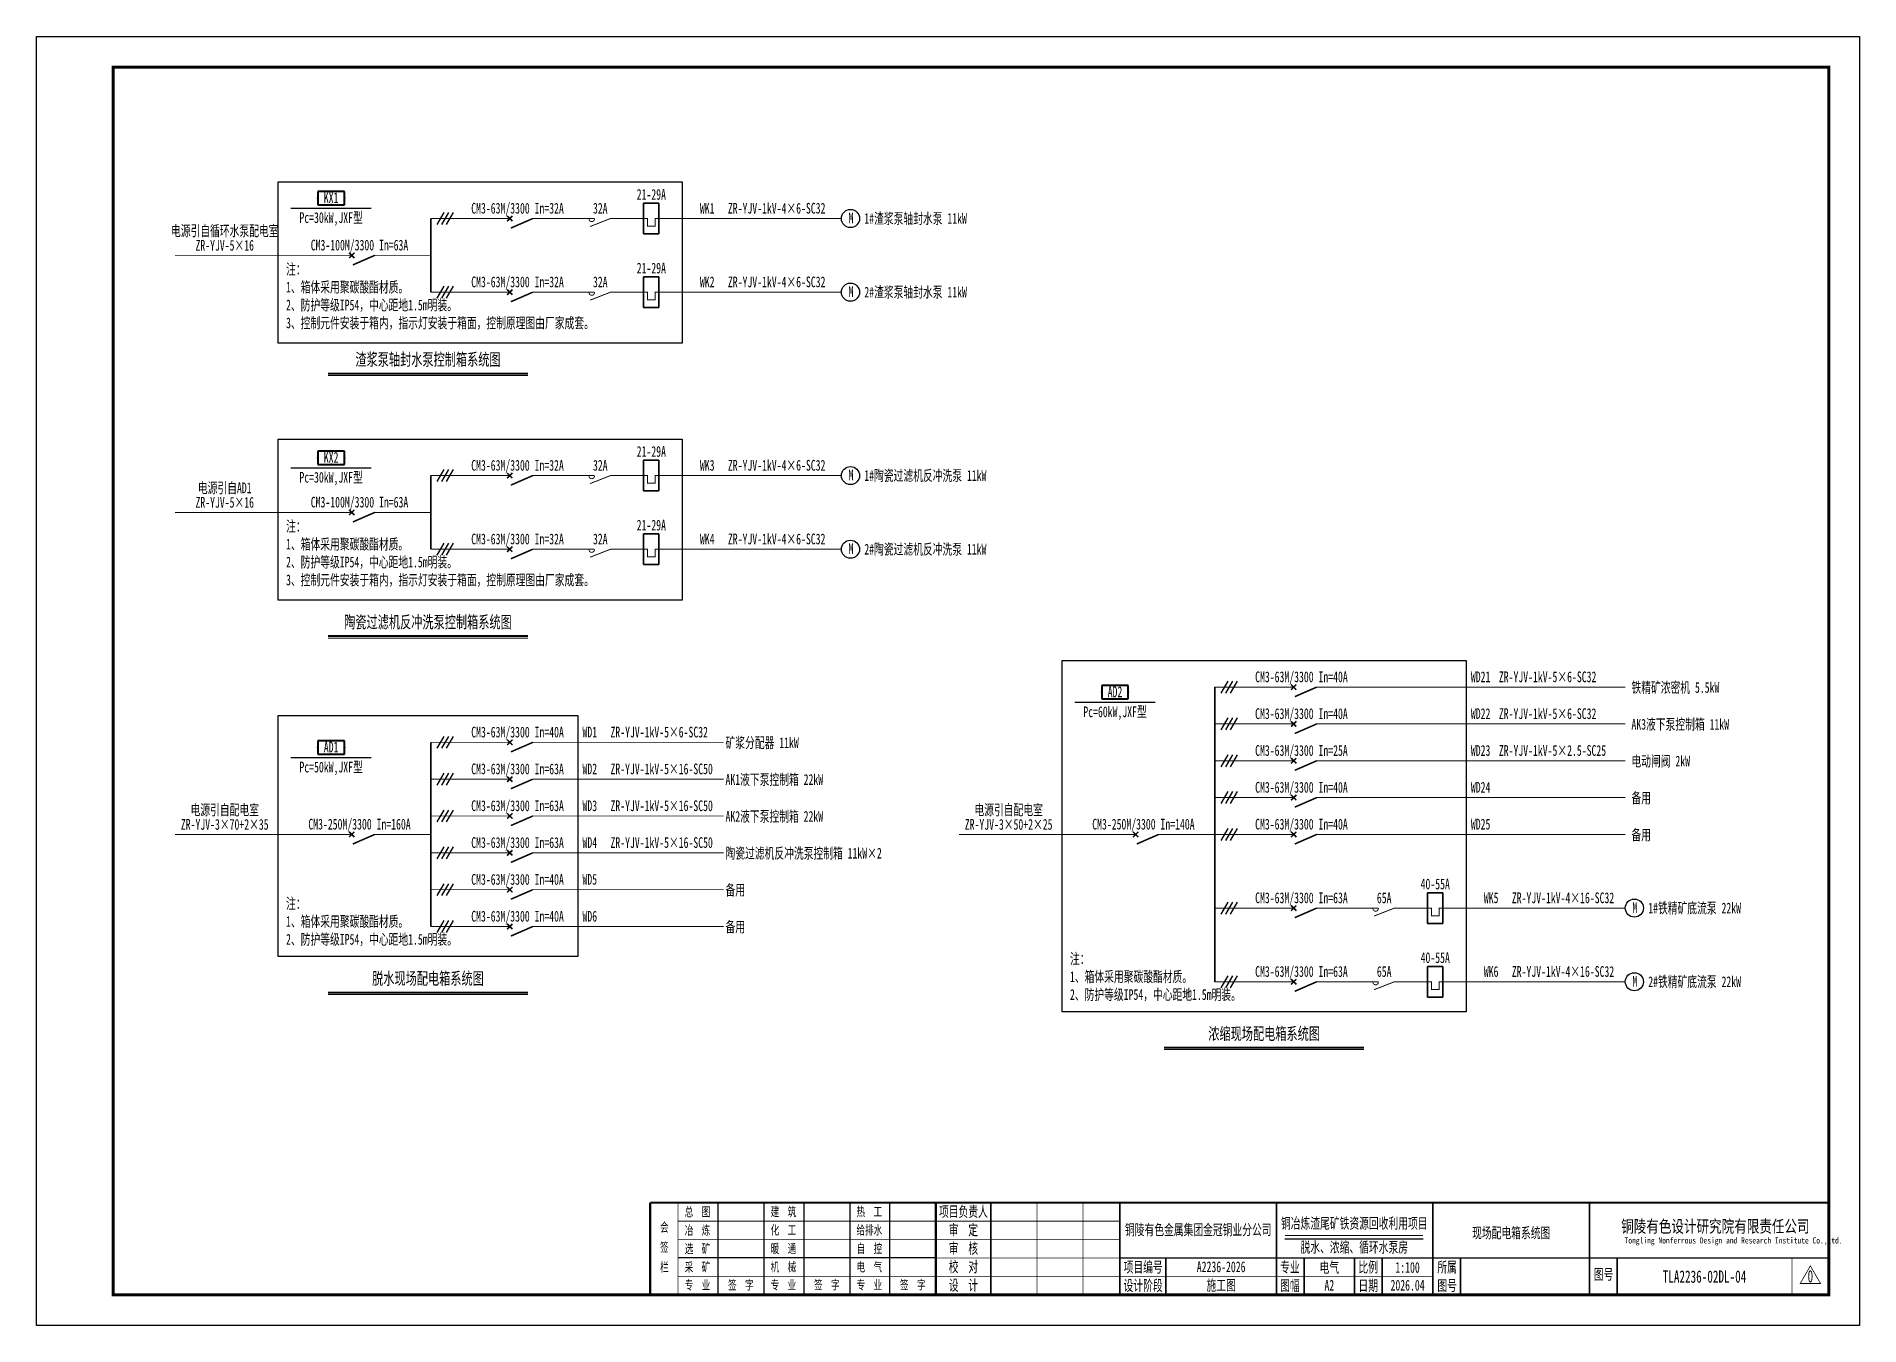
# Model space of a CAD drawing. Header units: millimetres. Extents: x 401220 to 2750366, y -101310 to 943175.
# Drawn here: x 1263518 to 1322918, y 698946 to 740946 of the extents above; entities that cross this region are included whole.
import ezdxf
from ezdxf.enums import TextEntityAlignment as Align

# ---------------------------------------------------------------- set-up
doc = ezdxf.new("R2010")
doc.units = ezdxf.units.MM
doc.linetypes.add('常规', pattern=[20, 10, 0, 10])
doc.layers.add('CAXA0层', color=7, linetype='Continuous', lineweight=25)
doc.layers.add('SW', color=8, linetype='Continuous', lineweight=20)
for name, color, linetype in [('TEXT', 4, 'Continuous'), ('动力平面导线层', 3, '常规'), ('图框', 7, 'Continuous'), ('文字', 7, 'Continuous'), ('照明平面导线层', 3, 'Continuous'), ('照明平面设备层', 1, 'Continuous'), ('高低压系统', 4, 'Continuous')]:
    doc.layers.add(name, color=color, linetype=linetype)
doc.styles.add('HZ', font='simsun.ttf', dxfattribs={"width": 0.75})
doc.styles.add('标准', font='NSimSun.ttf', dxfattribs={"width": 0.667})

msp = doc.modelspace()

# ---------------------------------------------------------------- texts
at = {"layer": 'SW', "color": 2, "linetype": 'Continuous', "lineweight": 25, "style": '标准', "width": 0.667}
for s, height, p in [('21-29A', 350, (1283551.04804, 735624.92769)), ('CM3-63M/3300 In=32A', 350, (1279191.59634, 735174.25462)), ('32A', 350, (1281887.94893, 735174.21948)), ('CM3-100M/3300 In=63A', 350, (1274043.08582, 733974.25462)), ('CM3-63M/3300 In=32A', 350, (1279191.59634, 732774.25462)), ('32A', 350, (1281887.94893, 732774.21948)), ('21-29A', 350, (1283551.04804, 733224.92769)), ('渣浆泵轴封水泵控制箱系统图', 400, (1276274.49237, 730223.47778)), ('CM3-100M/3300 In=63A', 350, (1274043.08582, 725599.0096)), ('陶瓷过滤机反冲洗泵控制箱系统图', 400, (1276274.49237, 721667.44189)), ('CM3-63M/3300 In=63A', 350, (1279191.59634, 714507.06004)), ('脱水现场配电箱系统图', 400, (1276274.49237, 710056.2832)), ('浓缩现场配电箱系统图', 400, (1303518.35887, 708256.2832))]:
    msp.add_text(s, height=height, dxfattribs=at).set_placement(p, align=Align.CENTER)
at = {"layer": 'SW', "color": 7, "linetype": 'Continuous', "lineweight": 25, "style": '标准', "width": 0.667}
for s, p in [('KX1', (1273118.20933, 735520.09098)), ('电源引自循环水泵配电室', (1269651.95391, 734439.83361)), ('Pc=30kW,JXF型', (1273118.20933, 734869.03972)), ('ZR-YJV-5×16', (1269651.95391, 733966.83361)), ('KX2', (1273118.20933, 727059.07625)), ('CM3-63M/3300 In=32A', (1279191.59634, 726799.0096)), ('32A', (1281887.94893, 726798.97446)), ('21-29A', (1283551.04804, 727249.68267)), ('电源引自AD1', (1269651.95391, 726064.58859)), ('Pc=30kW,JXF型', (1273118.20933, 726408.02499)), ('ZR-YJV-5×16', (1269651.95391, 725591.58859)), ('CM3-63M/3300 In=32A', (1279191.59634, 724399.0096)), ('32A', (1281887.94893, 724398.97446)), ('21-29A', (1283551.04804, 724849.68267)), ('CM3-63M/3300 In=40A', (1304733.26299, 719907.06004)), ('AD2', (1298659.87598, 719418.71238)), ('Pc=60kW,JXF型', (1298659.87598, 718767.66112)), ('CM3-63M/3300 In=40A', (1304733.26299, 718707.06004)), ('AD1', (1273118.20933, 717618.71238)), ('CM3-63M/3300 In=25A', (1304733.26299, 717507.06004)), ('Pc=50kW,JXF型', (1273118.20933, 716967.66112)), ('CM3-63M/3300 In=63A', (1279191.59634, 716907.06004)), ('CM3-63M/3300 In=40A', (1304733.26299, 716307.06004)), ('电源引自配电室', (1269651.95391, 715572.63903)), ('CM3-63M/3300 In=63A', (1279191.59634, 715707.06004)), ('电源引自配电室', (1295193.62056, 715572.63903)), ('ZR-YJV-3×70+2×35', (1269651.95391, 715099.63903)), ('CM3-250M/3300 In=160A', (1274043.08582, 715107.06004)), ('ZR-YJV-3×50+2×25', (1295193.62056, 715099.63903)), ('CM3-250M/3300 In=140A', (1299584.75246, 715107.06004)), ('CM3-63M/3300 In=40A', (1304733.26299, 715107.06004)), ('CM3-63M/3300 In=40A', (1279191.59634, 713307.06004)), ('40-55A', (1309092.71469, 713157.73311)), ('CM3-63M/3300 In=63A', (1304733.26299, 712707.06004)), ('65A', (1307429.61558, 712707.0249)), ('CM3-63M/3300 In=40A', (1279191.59634, 712107.06004)), ('40-55A', (1309092.71469, 710757.73311)), ('CM3-63M/3300 In=63A', (1304733.26299, 710307.06004)), ('65A', (1307429.61558, 710307.0249))]:
    msp.add_text(s, height=350, dxfattribs=at).set_placement(p, align=Align.CENTER)
for s, p in [('WK1', (1285134.51395, 735174.25462)), ('ZR-YJV-1kV-4×6-SC32', (1286047.21305, 735174.25462)), ('WK2', (1285134.51395, 732774.25462)), ('ZR-YJV-1kV-4×6-SC32', (1286047.21305, 732774.25462)), ('WK3', (1285134.51395, 726799.0096)), ('ZR-YJV-1kV-4×6-SC32', (1286047.21305, 726799.0096)), ('WK4', (1285134.51395, 724399.0096)), ('ZR-YJV-1kV-4×6-SC32', (1286047.21305, 724399.0096)), ('WD21', (1310253.62024, 719907.06004)), ('ZR-YJV-1kV-5×6-SC32', (1311166.31935, 719907.06004)), ('WD22', (1310253.62024, 718707.06004)), ('ZR-YJV-1kV-5×6-SC32', (1311166.31935, 718707.06004)), ('WD1', (1281307.5539, 718107.06004)), ('WD23', (1310253.62024, 717507.06004)), ('ZR-YJV-1kV-5×2.5-SC25', (1311166.31935, 717507.06004)), ('WD2', (1281307.5539, 716907.06004)), ('ZR-YJV-1kV-5×16-SC50', (1282220.253, 716907.06004)), ('WD24', (1310253.62024, 716307.06004)), ('WD3', (1281307.5539, 715707.06004)), ('ZR-YJV-1kV-5×16-SC50', (1282220.25301, 715707.06004)), ('WD25', (1310253.62024, 715107.06004)), ('WD4', (1281307.5539, 714507.06004)), ('ZR-YJV-1kV-5×16-SC50', (1282220.25301, 714507.06004)), ('WD5', (1281307.5539, 713307.06004)), ('WK5', (1310676.18059, 712707.06004)), ('ZR-YJV-1kV-4×16-SC32', (1311588.8797, 712707.06004)), ('WD6', (1281307.5539, 712107.06004)), ('1#铁精矿底流泵 22kW', (1316033.32266, 712374.50618)), ('WK6', (1310676.18059, 710307.06004)), ('ZR-YJV-1kV-4×16-SC32', (1311588.8797, 710307.06004)), ('2#铁精矿底流泵 22kW', (1316033.32266, 709974.50618))]:
    msp.add_text(s, height=350, dxfattribs=at).set_placement(p)
at = {"layer": 'SW', "color": 1, "linetype": 'Continuous', "lineweight": 25, "style": '标准', "width": 0.667}
for p in [(1290056.39666, 734855.27136), (1290056.39666, 732455.27136), (1290056.39666, 726480.02633), (1290056.39666, 724080.02633), (1315598.06331, 712388.07678), (1315598.06331, 709988.07678)]:
    msp.add_text('M', height=350, dxfattribs=at).set_placement(p, align=Align.CENTER)
at = {"layer": 'SW', "color": 2, "linetype": 'Continuous', "lineweight": 25, "style": '标准', "width": 0.667}
for s, p in [('1#渣浆泵轴封水泵 11kW', (1290491.65601, 734841.70076)), ('2#渣浆泵轴封水泵 11kW', (1290491.65601, 732441.70076))]:
    msp.add_text(s, height=350, dxfattribs=at).set_placement(p)
at = {"layer": 'SW', "color": 0, "linetype": 'Continuous', "lineweight": 25, "style": '标准', "width": 0.667}
for s, p in [('1#陶瓷过滤机反冲洗泵 11kW', (1290491.65601, 726466.45573)), ('2#陶瓷过滤机反冲洗泵 11kW', (1290491.65601, 724066.45573)), ('铁精矿浓密机 5.5kW', (1315485.54739, 719561.05363)), ('AK3液下泵控制箱 11kW', (1315485.54739, 718361.05363)), ('ZR-YJV-1kV-5×6-SC32', (1282220.253, 718107.06004)), ('矿浆分配器 11kW', (1285968.1306, 717761.05363)), ('电动闸阀 2kW', (1315485.54739, 717161.05363)), ('AK1液下泵控制箱 22kW', (1285968.1306, 716561.05363)), ('备用', (1315485.54739, 715961.05363)), ('AK2液下泵控制箱 22kW', (1285968.1306, 715361.05363)), ('备用', (1315485.54739, 714761.05363)), ('陶瓷过滤机反冲洗泵控制箱 11kW×2', (1285968.1306, 714161.05363)), ('备用', (1285968.1306, 712961.05363)), ('备用', (1285968.1306, 711761.05363))]:
    msp.add_text(s, height=350, dxfattribs=at).set_placement(p)
msp.add_text('CM3-63M/3300 In=40A', height=350, dxfattribs=at).set_placement((1279191.59634, 718107.06004), align=Align.CENTER)
at = {"layer": 'SW', "color": 4, "linetype": 'Continuous', "lineweight": 25, "style": '标准', "width": 0.667}
for s, height, p in [('铜陵有色金属集团金冠铜业分公司', 350, (1301371.4289, 701892.21785)), ('铜冶炼渣尾矿铁资源回收利用项目', 350, (1306455.09936, 702103.76424)), ('现场配电箱系统图', 350, (1311568.48715, 701791.44137)), ('脱水、浓缩、循环水泵房', 350, (1306455.09936, 701322.50201)), ('A2236-2026', 350, (1302116.99946, 700684.9348)), ('电气', 350, (1305641.75224, 700664.20845)), ('1:100', 350, (1308191.75224, 700664.20845)), ('施工图', 350, (1302116.99946, 700084.5064)), ('A2', 350, (1305641.75224, 700084.5064)), ('2026.04', 350, (1308191.75224, 700084.5064)), ('TLA2236-02DL-04', 400, (1317866.89015, 700340.99899)), ('0', 400, (1321315.34822, 700352.4888))]:
    msp.add_text(s, height=height, dxfattribs=at).set_placement(p, align=Align.CENTER)
at = {"layer": 'SW', "color": 0, "linetype": 'Continuous', "lineweight": 25, "char_height": 350, "attachment_point": 1, "style": '标准'}
for s, insert, width in [('注：\\P1、箱体采用聚碳酸酯材质。\\P2、防护等级IP54，中心距地1.5m明装。\\P3、控制元件安装于箱内，指示灯安装于箱面，控制原理图由厂家成套。', (1271649.77393, 733539.14937), 11368.1709408), ('注：\\P1、箱体采用聚碳酸酯材质。\\P2、防护等级IP54，中心距地1.5m明装。\\P3、控制元件安装于箱内，指示灯安装于箱面，控制原理图由厂家成套。', (1271649.77393, 725163.90435), 11368.1709408), ('注：\\P1、箱体采用聚碳酸酯材质。\\P2、防护等级IP54，中心距地1.5m明装。', (1271649.77393, 712871.95479), 7718.519906), ('注：\\P1、箱体采用聚碳酸酯材质。\\P2、防护等级IP54，中心距地1.5m明装。', (1297191.44058, 711071.95479), 7718.519906)]:
    msp.add_mtext(s, dxfattribs=dict(at, insert=insert, width=width))

# ---------------------------------------------------------------- blocks, each defined once
blk = doc.blocks.new('DYDQ0201')
at = {"color": 0}
for points, const_width in [([(0, 0), (0, -3.75)], 0.3), ([(0, -11.25), (-3.11, -4.12)], 0.5), ([(0.86, -4.61), (-0.86, -2.89)], 0.5), ([(-0.86, -4.61), (0.86, -2.89)], 0.5), ([(0, -11.25), (0, -15)], 0.3)]:
    blk.add_lwpolyline(points, dxfattribs=dict(at, const_width=const_width))
blk = doc.blocks.new('PLA1')
at = {"color": 0, "linetype": 'ByBlock', "lineweight": -2}
for p, q in [((-500, 500), (-500, 0)), ((500, 500), (-500, 500)), ((-500, 0), (500, 0)), ((500, 0), (500, 500))]:
    blk.add_line(p, q, dxfattribs=at)
for p in [(-500, 250), (0, 500), (0, 0), (500, 250)]:
    blk.add_point(p, dxfattribs=at)
blk = doc.blocks.new('JJH')
at = {"color": 3, "linetype": '常规', "lineweight": 35}
for p, q in [((-500, -500), (-500, 0)), ((500, 0), (-500, 0)), ((500, -500), (500, 0)), ((-500, -500), (500, -500))]:
    blk.add_line(p, q, dxfattribs=at)
at = {"color": 3, "linetype": '常规', "lineweight": 35, "const_width": 30}
blk.add_lwpolyline([(0, 100), (0, -125), (-250, -125), (-250, -375), (0, -375), (0, -600)], dxfattribs=at)
blk = doc.blocks.new('GGF')
at = {"layer": '照明平面导线层', "color": 3, "linetype": '常规', "lineweight": 25, "ltscale": 2, "const_width": 30}
for points in [[(0, 0), (0, -365)], [(0, -1065), (-261, -402)], [(0, -365), (0, -544)], [(0, -1065), (0, -1429)]]:
    blk.add_lwpolyline(points, dxfattribs=at)
blk.add_lwpolyline([(0, -544, -1.122007), (0, -365, -1.343832)], format="xyb", dxfattribs=at)
blk = doc.blocks.new('3')
at = {"layer": 'TEXT', "color": 7, "lineweight": 25, "style": 'HZ', "width": 0.75}
for s, height, p in [('铜陵有色设计研究院有限责任公司', 400, (221501, 249018)), ('Tongling Nonferrous Design and Research Institute Co.,Ltd.', 200, (221613, 248659))]:
    blk.add_text(s, height=height, dxfattribs=at).set_placement(p)
blk = doc.blocks.new('铜陵有色图签02')
at = {"layer": '图框', "linetype": 'Continuous', "lineweight": 50}
for p, q in [((-38401, 3003), (-38401, 1)), ((-29100, 3001), (-29100, 0))]:
    blk.add_line(p, q, dxfattribs=at)
at = {"layer": '图框', "color": 7, "linetype": 'Continuous', "lineweight": 25}
for p, q in [((-36201, 3010), (-36201, 9)), ((-34701, 3010), (-34701, 9)), ((-33401, 3017), (-33401, 16)), ((-31901, 3017), (-31901, 16)), ((-30601, 3017), (-30601, 16)), ((-29100, 1201), (-37501, 1201))]:
    blk.add_line(p, q, dxfattribs=at)
at = {"layer": '图框', "color": 7, "linetype": 'Continuous', "lineweight": 35}
for p, q in [((-27300, 3001), (-27300, 1)), ((-21600, 1197), (-21600, -3)), ((-17100, 1200), (-17100, 0)), ((-15450, 0), (-15450, 1200)), ((-14550, 1200), (-14550, 0)), ((-12000, 1201), (-12000, 1)), ((-6900, 1202), (-6900, 2))]:
    blk.add_line(p, q, dxfattribs=at)
at = {"layer": '图框', "lineweight": 25}
blk.add_line((-17723, 1830), (-13223, 1830), dxfattribs=at)
at = {"layer": '图框', "lineweight": 70, "const_width": 70}
blk.add_lwpolyline([(-17980, 3001), (0, 3001), (-38401, 3001)], dxfattribs=at)
at = {"layer": '图框', "color": 7, "linetype": 'Continuous', "lineweight": 25, "const_width": 25}
for points in [[(-37501, 3000), (-37501, 0)], [(-25800, 3001), (-25800, 1)], [(-24300, 3001), (-24300, 1)], [(-23100, 2401), (-37501, 2401)], [(-23100, 1801), (-37501, 1801)], [(-23100, 1201), (-29100, 1201)], [(-12900, 600), (-18000, 600), (-37501, 600)], [(-602, 943), (-932, 371), (-272, 371), (-602, 943)]]:
    blk.add_lwpolyline(points, dxfattribs=at)
at = {"layer": '图框', "linetype": 'Continuous', "lineweight": 50, "const_width": 50}
for points in [[(-23100, 3001), (-23100, 1)], [(-18000, 3000), (-18000, 0)]]:
    blk.add_lwpolyline(points, dxfattribs=at)
at = {"layer": '图框', "lineweight": 50, "const_width": 50}
for points in [[(-12900, 3001), (-12900, 1)], [(-7800, 3001), (-7800, 1)], [(0, 3000), (0, 0)], [(-23100, 1200), (0, 1200)]]:
    blk.add_lwpolyline(points, dxfattribs=at)
at = {"layer": '图框', "lineweight": 25, "const_width": 35}
blk.add_lwpolyline([(-17723, 1930), (-13223, 1930)], dxfattribs=at)
at = {"layer": '图框', "color": 7, "linetype": 'Continuous', "lineweight": 35, "const_width": 25}
blk.add_lwpolyline([(-1200, 1201), (-1200, 0)], dxfattribs=at)
at = {"layer": '图框', "linetype": 'Continuous', "lineweight": 70, "const_width": 70}
blk.add_lwpolyline([(-38401, 1), (0, 0)], dxfattribs=at)
at = {"layer": '图框', "lineweight": 25}
blk.add_blockref('3', (-228268, -246986), dxfattribs=at)
at = {"layer": 'TEXT', "color": 7, "lineweight": 25, "style": '标准', "width": 0.667}
for s, height, p in [('会', 300, (-37942, 2054)), ('总  图', 300, (-36862, 2555)), ('建  筑', 300, (-34062, 2562)), ('热  工', 300, (-31262, 2562)), ('项目负责人', 350, (-28197, 2541)), ('冶  炼', 300, (-36862, 1955)), ('化  工', 300, (-34062, 1962)), ('给排水', 300, (-31262, 1962)), ('审  定', 350, (-28197, 1941)), ('签', 300, (-37942, 1404)), ('选  矿', 300, (-36862, 1355)), ('暖  通', 300, (-34062, 1362)), ('自  控', 300, (-31262, 1362)), ('审  核', 350, (-28197, 1341)), ('栏', 300, (-37942, 754)), ('采  矿', 300, (-36862, 754)), ('机  械', 300, (-34062, 761)), ('电  气', 300, (-31262, 761)), ('校  对', 350, (-28197, 741)), ('项目编号', 350, (-22343, 730)), ('专业', 350, (-17559, 730)), ('比例', 350, (-15009, 730)), ('所属', 350, (-12438, 730)), ('图号', 350, (-7339, 495)), ('专  业', 300, (-36862, 170)), ('签  字', 300, (-35449, 170)), ('专  业', 300, (-34062, 177)), ('签  字', 300, (-32649, 177)), ('专  业', 300, (-31262, 177)), ('签  字', 300, (-29849, 177)), ('设  计', 350, (-28197, 139)), ('设计阶段', 350, (-22343, 130)), ('图幅', 350, (-17559, 130)), ('日期', 350, (-15009, 130)), ('图号', 350, (-12438, 130))]:
    blk.add_text(s, height=height, dxfattribs=at).set_placement(p, align=Align.CENTER)

# ---------------------------------------------------------------- linework, layer by layer
at = {"color": 0, "lineweight": -3, "ltscale": 100}
for p, q in [((1271394.3508, 736205.31082), (1284559.03364, 736205.31082)), ((1271394.3508, 730952.67288), (1271394.3508, 736205.31082)), ((1284559.03364, 736205.31082), (1284559.03364, 730952.67288)), ((1284559.03364, 730952.67288), (1271394.3508, 730952.67288)), ((1271394.3508, 727830.06579), (1284559.03364, 727830.06579)), ((1271394.3508, 722577.42786), (1271394.3508, 727830.06579)), ((1284559.03364, 727830.06579), (1284559.03364, 722577.42786)), ((1284559.03364, 722577.42786), (1271394.3508, 722577.42786)), ((1296936.01744, 720619.10759), (1310100.70029, 720619.10759)), ((1296936.01744, 709166.26917), (1296936.01744, 720619.10759)), ((1310100.70029, 720619.10759), (1310100.70029, 709166.26917)), ((1271394.3508, 718819.10759), (1281154.63395, 718819.10759)), ((1271394.3508, 710966.26917), (1271394.3508, 718819.10759)), ((1281154.63395, 718819.10759), (1281154.63395, 710966.26917)), ((1281154.63395, 710966.26917), (1271394.3508, 710966.26917)), ((1310100.70029, 709166.26917), (1296936.01744, 709166.26917))]:
    msp.add_line(p, q, dxfattribs=at)
at = {"color": 4, "linetype": 'ByBlock', "lineweight": 35, "const_width": 30}
for points in [[(1283201.04804, 735014.25462), (1283426.04804, 735014.25462)], [(1283201.04804, 732614.25462), (1283426.04804, 732614.25462)], [(1283201.04804, 726639.0096), (1283426.04804, 726639.0096)], [(1283201.04804, 724239.0096), (1283426.04804, 724239.0096)], [(1308742.71469, 712547.06004), (1308967.71469, 712547.06004)], [(1308742.71469, 710147.06004), (1308967.71469, 710147.06004)]]:
    msp.add_lwpolyline(points, dxfattribs=at)
at = {"color": 1, "lineweight": 30, "ltscale": 100}
for centre in [(1290039.78074, 735014.25462), (1290039.78074, 732614.25462), (1290039.78074, 726639.0096), (1290039.78074, 724239.0096), (1315581.44739, 712547.06004), (1315581.44739, 710147.06004)]:
    msp.add_circle(centre, 295.9, dxfattribs=at)
at = {"layer": 'CAXA0层', "color": 0, "linetype": 'Continuous', "lineweight": 30}
for p, q in [((1271808.24234, 735356.02569), (1274428.17632, 735356.02569)), ((1271808.24234, 726895.01096), (1274428.17632, 726895.01096)), ((1297349.90899, 719254.6471), (1299969.84297, 719254.6471)), ((1271808.24234, 717454.6471), (1274428.17632, 717454.6471))]:
    msp.add_line(p, q, dxfattribs=at)
at = {"layer": 'CAXA0层', "color": 2, "linetype": 'Continuous', "lineweight": 40}
for p, q in [((1273021.34708, 729968.46375), (1279527.63766, 729968.46375)), ((1273021.34708, 721412.42786), (1279527.63766, 721412.42786)), ((1273021.34708, 709801.26917), (1279527.63766, 709801.26917)), ((1300265.21358, 708001.26917), (1306771.50416, 708001.26917))]:
    msp.add_line(p, q, dxfattribs=at)
at = {"layer": 'CAXA0层', "color": 2, "linetype": 'Continuous', "lineweight": 0}
for p, q in [((1273021.34708, 729902.98082), (1279527.63766, 729902.98082)), ((1273021.34708, 721346.94493), (1279527.63766, 721346.94493)), ((1273021.34708, 709735.78624), (1279527.63766, 709735.78624)), ((1300265.21358, 707935.78624), (1306771.50416, 707935.78624))]:
    msp.add_line(p, q, dxfattribs=at)
at = {"layer": '图框', "linetype": 'Continuous', "lineweight": 100, "const_width": 100}
msp.add_lwpolyline([(1266017.57574, 699945.94245), (1321917.57574, 699945.94245), (1321917.57574, 739945.94245), (1266017.57574, 739945.94245)], close=True, dxfattribs=at)
at = {"layer": '文字', "color": 4, "linetype": 'ByBlock', "lineweight": 25, "const_width": 30}
for points in [[(1280064.02966, 735014.25462), (1281154.63395, 735014.25462)], [(1282583.80671, 735014.25462), (1283201.04804, 735014.25462)], [(1283901.04804, 735014.25462), (1289743.88074, 735014.25462)], [(1280064.02966, 732614.25462), (1281154.63395, 732614.25462)], [(1282583.80671, 732614.25462), (1283201.04804, 732614.25462)], [(1283901.04804, 732614.25462), (1289743.88074, 732614.25462)], [(1280064.02966, 726639.0096), (1281154.63395, 726639.0096)], [(1282583.80671, 726639.0096), (1283201.04804, 726639.0096)], [(1283901.04804, 726639.0096), (1289743.88074, 726639.0096)], [(1280064.02966, 724239.0096), (1281154.63395, 724239.0096)], [(1282583.80671, 724239.0096), (1283201.04804, 724239.0096)], [(1283901.04804, 724239.0096), (1289743.88074, 724239.0096)], [(1305605.69631, 712547.06004), (1306696.3006, 712547.06004)], [(1308125.47336, 712547.06004), (1308742.71469, 712547.06004)], [(1309442.71469, 712547.06004), (1315285.54739, 712547.06004)], [(1305605.69631, 710147.06004), (1306696.3006, 710147.06004)], [(1308125.47336, 710147.06004), (1308742.71469, 710147.06004)], [(1309442.71469, 710147.06004), (1315285.54739, 710147.06004)]]:
    msp.add_lwpolyline(points, dxfattribs=at)
at = {"layer": '照明平面导线层', "color": 2, "linetype": 'ByBlock', "lineweight": 25, "ltscale": 100}
for p, q in [((1276573.43846, 734819.54564), (1276805.21653, 735208.9636)), ((1276724.43846, 734819.54564), (1276956.21653, 735208.9636)), ((1276875.43846, 734819.54564), (1277107.21653, 735208.9636)), ((1276573.43846, 732419.54564), (1276805.21653, 732808.9636)), ((1276724.43846, 732419.54564), (1276956.21653, 732808.9636)), ((1276875.43846, 732419.54564), (1277107.21653, 732808.9636)), ((1276573.43846, 726444.30062), (1276805.21653, 726833.71858)), ((1276724.43846, 726444.30062), (1276956.21653, 726833.71858)), ((1276875.43846, 726444.30062), (1277107.21653, 726833.71858)), ((1276573.43846, 724044.30062), (1276805.21653, 724433.71858)), ((1276724.43846, 724044.30062), (1276956.21653, 724433.71858)), ((1276875.43846, 724044.30062), (1277107.21653, 724433.71858)), ((1302115.10511, 719552.35106), (1302346.88318, 719941.76902)), ((1302266.10511, 719552.35106), (1302497.88318, 719941.76902)), ((1302417.10511, 719552.35106), (1302648.88318, 719941.76902)), ((1302115.10511, 718352.35106), (1302346.88318, 718741.76902)), ((1302266.10511, 718352.35106), (1302497.88318, 718741.76902)), ((1302417.10511, 718352.35106), (1302648.88318, 718741.76902)), ((1276573.43846, 717752.35106), (1276805.21653, 718141.76902)), ((1276724.43846, 717752.35106), (1276956.21653, 718141.76902)), ((1276875.43846, 717752.35106), (1277107.21653, 718141.76902)), ((1302115.10511, 717152.35106), (1302346.88318, 717541.76902)), ((1302266.10511, 717152.35106), (1302497.88318, 717541.76902)), ((1302417.10511, 717152.35106), (1302648.88318, 717541.76902)), ((1276573.43846, 716552.35106), (1276805.21653, 716941.76902)), ((1276724.43846, 716552.35106), (1276956.21653, 716941.76902)), ((1276875.43846, 716552.35106), (1277107.21653, 716941.76902)), ((1302115.10511, 715952.35106), (1302346.88318, 716341.76902)), ((1302266.10511, 715952.35106), (1302497.88318, 716341.76902)), ((1302417.10511, 715952.35106), (1302648.88318, 716341.76902)), ((1276573.43846, 715352.35106), (1276805.21653, 715741.76902)), ((1276724.43846, 715352.35106), (1276956.21653, 715741.76902)), ((1276875.43846, 715352.35106), (1277107.21653, 715741.76902)), ((1302115.10511, 714752.35106), (1302346.88318, 715141.76902)), ((1302266.10511, 714752.35106), (1302497.88318, 715141.76902)), ((1302417.10511, 714752.35106), (1302648.88318, 715141.76902)), ((1276573.43846, 714152.35106), (1276805.21653, 714541.76902)), ((1276724.43846, 714152.35106), (1276956.21653, 714541.76902)), ((1276875.43846, 714152.35106), (1277107.21653, 714541.76902)), ((1276573.43846, 712952.35106), (1276805.21653, 713341.76902)), ((1276724.43846, 712952.35106), (1276956.21653, 713341.76902)), ((1276875.43846, 712952.35106), (1277107.21653, 713341.76902)), ((1302115.10511, 712352.35106), (1302346.88318, 712741.76902)), ((1302266.10511, 712352.35106), (1302497.88318, 712741.76902)), ((1302417.10511, 712352.35106), (1302648.88318, 712741.76902)), ((1276573.43846, 711752.35106), (1276805.21653, 712141.76902)), ((1276724.43846, 711752.35106), (1276956.21653, 712141.76902)), ((1276875.43846, 711752.35106), (1277107.21653, 712141.76902)), ((1302115.10511, 709952.35106), (1302346.88318, 710341.76902)), ((1302266.10511, 709952.35106), (1302497.88318, 710341.76902)), ((1302417.10511, 709952.35106), (1302648.88318, 710341.76902))]:
    msp.add_line(p, q, dxfattribs=at)
at = {"layer": '照明平面设备层', "color": 0, "lineweight": -3, "ltscale": 100}
msp.add_lwpolyline([(1263517.57574, 740945.94245), (1322917.57574, 740945.94245), (1322917.57574, 698945.94245), (1263517.57574, 698945.94245)], close=True, dxfattribs=at)
at = {"layer": '照明平面设备层', "color": 130, "lineweight": -3, "const_width": 30}
for points in [[(1276369.63395, 735014.25462), (1278564.02966, 735014.25462)], [(1268036.34914, 733814.25462), (1273715.51914, 733814.25462)], [(1274915.51914, 733814.25462), (1276369.63395, 733814.25462)], [(1276369.63395, 732614.25462), (1278564.02966, 732614.25462)], [(1276369.63395, 726639.0096), (1278564.02966, 726639.0096)], [(1268036.34914, 725439.0096), (1273715.51914, 725439.0096)], [(1274915.51914, 725439.0096), (1276369.63395, 725439.0096)], [(1276369.63395, 724239.0096), (1278564.02966, 724239.0096)], [(1301911.3006, 719747.06004), (1304105.69631, 719747.06004)], [(1305605.69631, 719747.06004), (1315285.54739, 719747.06004)], [(1301911.3006, 718547.06004), (1304105.69631, 718547.06004)], [(1305605.69631, 718547.06004), (1315285.54739, 718547.06004)], [(1276369.63395, 717947.06004), (1278564.02966, 717947.06004)], [(1280064.02966, 717947.06004), (1285910.70615, 717947.06004)], [(1301911.3006, 717347.06004), (1304105.69631, 717347.06004)], [(1305605.69631, 717347.06004), (1315285.54739, 717347.06004)], [(1276369.63395, 716747.06004), (1278564.02966, 716747.06004)], [(1280064.02966, 716747.06004), (1285910.70615, 716747.06004)], [(1301911.3006, 716147.06004), (1304105.69631, 716147.06004)], [(1305605.69631, 716147.06004), (1315285.54739, 716147.06004)], [(1276369.63395, 715547.06004), (1278564.02966, 715547.06004)], [(1280064.02966, 715547.06004), (1285910.70615, 715547.06004)], [(1268036.34914, 714947.06004), (1273715.51914, 714947.06004)], [(1274915.51914, 714947.06004), (1276369.63395, 714947.06004)], [(1293578.01579, 714947.06004), (1299257.18578, 714947.06004)], [(1300457.18578, 714947.06004), (1301911.3006, 714947.06004)], [(1301911.3006, 714947.06004), (1304105.69631, 714947.06004)], [(1305605.69631, 714947.06004), (1315285.54739, 714947.06004)], [(1276369.63395, 714347.06004), (1278564.02966, 714347.06004)], [(1280064.02966, 714347.06004), (1285910.70615, 714347.06004)], [(1276369.63395, 713147.06004), (1278564.02966, 713147.06004)], [(1280064.02966, 713147.06004), (1285910.70615, 713147.06004)], [(1301911.3006, 712547.06004), (1304105.69631, 712547.06004)], [(1276369.63395, 711947.06004), (1278564.02966, 711947.06004)], [(1280064.02966, 711947.06004), (1285910.70615, 711947.06004)], [(1301911.3006, 710147.06004), (1304105.69631, 710147.06004)]]:
    msp.add_lwpolyline(points, dxfattribs=at)
at = {"layer": '高低压系统', "color": 3, "lineweight": 35}
for p, q in [((1276369.63395, 732614.25462), (1276369.63395, 735014.25462)), ((1276369.63395, 724239.0096), (1276369.63395, 726639.0096)), ((1301911.3006, 710147.06004), (1301911.3006, 719747.06004)), ((1276369.63395, 711947.06004), (1276369.63395, 717947.06004))]:
    msp.add_line(p, q, dxfattribs=at)

# ---------------------------------------------------------------- block references
at = {"layer": '动力平面导线层', "color": 4, "linetype": 'ByBlock', "rotation": 90}
for name, p in [('JJH', (1283301.04804, 735014.25462)), ('GGF', (1281154.63395, 735014.25462)), ('JJH', (1283301.04804, 732614.25462)), ('GGF', (1281154.63395, 732614.25462)), ('JJH', (1283301.04804, 726639.0096)), ('GGF', (1281154.63395, 726639.0096)), ('JJH', (1283301.04804, 724239.0096)), ('GGF', (1281154.63395, 724239.0096)), ('JJH', (1308842.71469, 712547.06004)), ('GGF', (1306696.3006, 712547.06004)), ('JJH', (1308842.71469, 710147.06004)), ('GGF', (1306696.3006, 710147.06004))]:
    msp.add_blockref(name, p, dxfattribs=at)
at = {"layer": '图框', "lineweight": 25}
msp.add_blockref('铜陵有色图签02', (1321917.57574, 699945.94245), dxfattribs=at)
at = {"layer": '照明平面设备层', "color": 1, "lineweight": 40, "xscale": 0.8640000000596046, "yscale": 0.8640000000596046, "zscale": 0.8640000000596046}
for p in [(1273118.20933, 735464.89112), (1273118.20933, 727003.87639), (1298659.87598, 719363.51253), (1273118.20933, 717563.51253)]:
    msp.add_blockref('PLA1', p, dxfattribs=at)
at = {"layer": '高低压系统', "lineweight": -3, "xscale": 100, "yscale": 100, "zscale": 100, "rotation": 90}
for p in [(1278564.02966, 735014.25462), (1273415.51914, 733814.25462), (1278564.02966, 732614.25462), (1278564.02966, 726639.0096), (1273415.51914, 725439.0096), (1278564.02966, 724239.0096), (1304105.69631, 719747.06004), (1304105.69631, 718547.06004), (1278564.02966, 717947.06004), (1304105.69631, 717347.06004), (1278564.02966, 716747.06004), (1304105.69631, 716147.06004), (1278564.02966, 715547.06004), (1273415.51914, 714947.06004), (1298957.18578, 714947.06004), (1304105.69631, 714947.06004), (1278564.02966, 714347.06004), (1278564.02966, 713147.06004), (1304105.69631, 712547.06004), (1278564.02966, 711947.06004), (1304105.69631, 710147.06004)]:
    msp.add_blockref('DYDQ0201', p, dxfattribs=at)

msp.set_redraw_order([(e.dxf.handle, doc.entitydb.next_handle()) for e in msp.query("TEXT MTEXT ATTDEF DIMENSION ARC_DIMENSION")])  # texts and dimensions are drawn at this point

doc.saveas('drawing.dxf')
